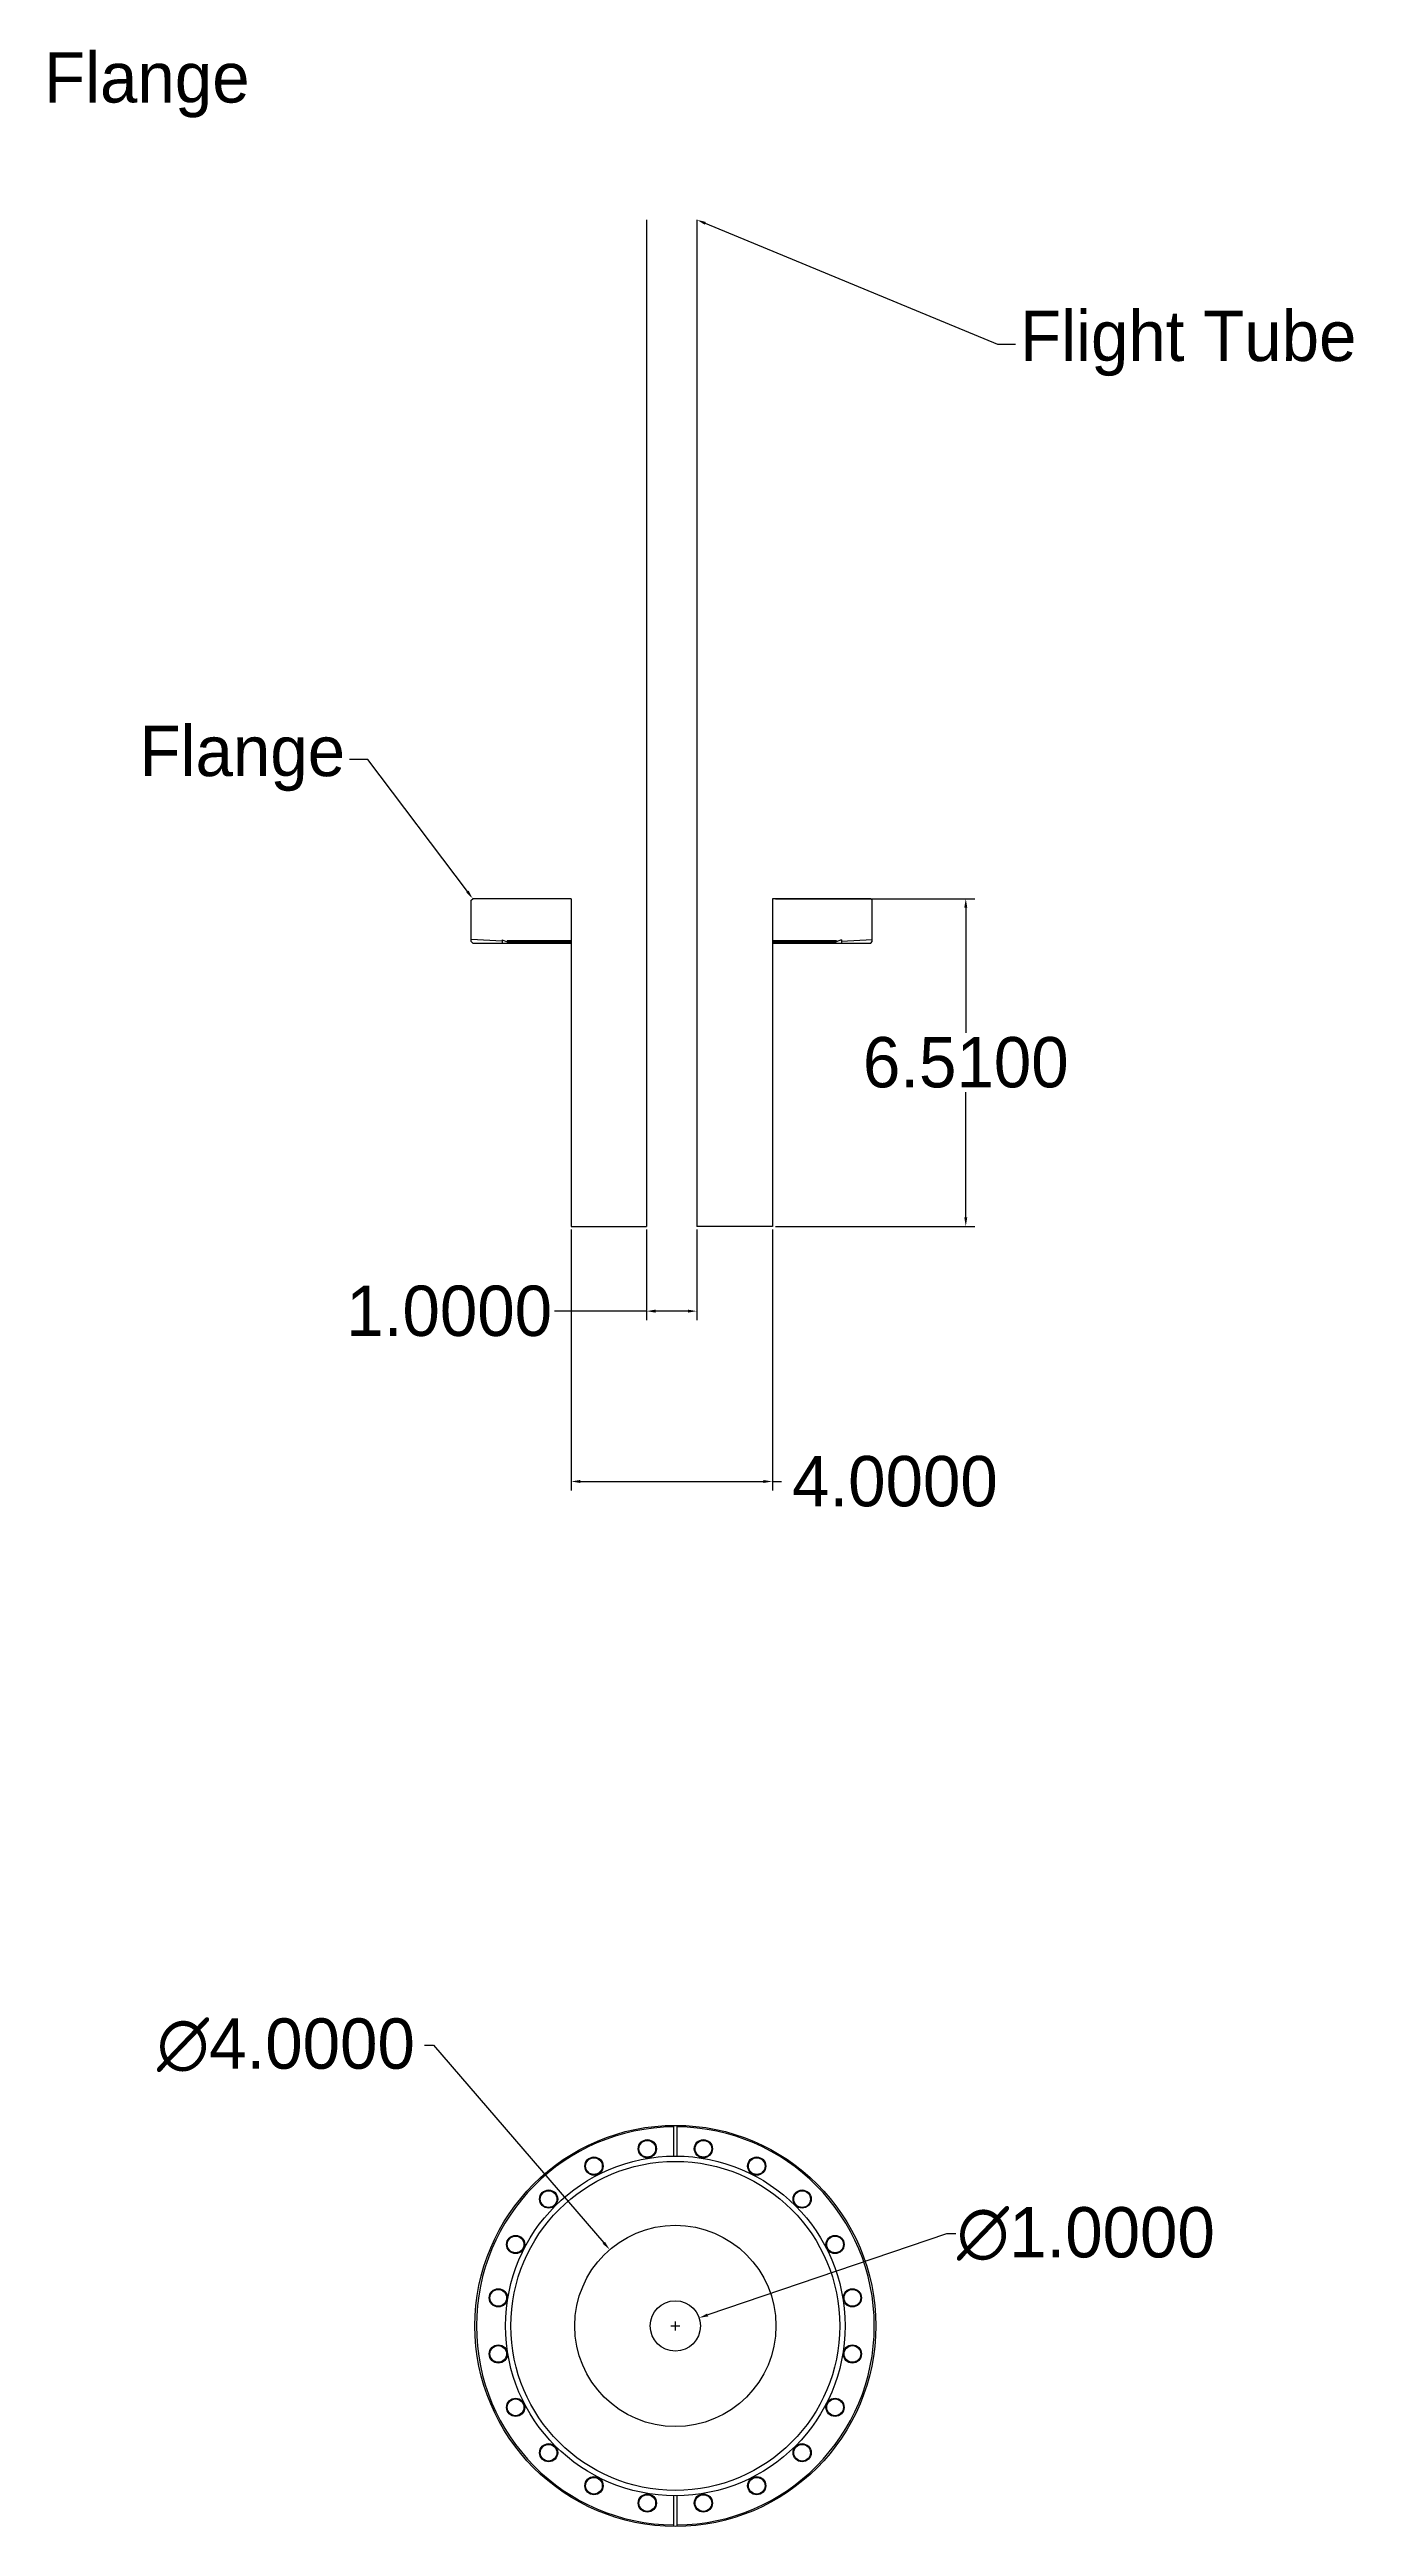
# Model space of a CAD drawing. Header units: inches. Extents: x -25 to 257, y -83 to 99.
# Drawn here: x 20.06 to 45.98, y 2.91 to 52.13 of the extents above; entities that cross this region are included whole.
import ezdxf
from ezdxf import colors
from ezdxf.entities.mleader import LeaderData, LeaderLine
from ezdxf.math import Vec2, Vec3

# ---------------------------------------------------------------- set-up
doc = ezdxf.new("R2010")
doc.units = ezdxf.units.IN
doc.header["$MEASUREMENT"] = 0
doc.dimstyles.get("Standard").update_dxf_attribs({"dimtxt": 0.18, "dimasz": 0.18, "dimexe": 0.18, "dimexo": 0.0625, "dimgap": 0.09, "dimtad": 0, "dimtih": 1, "dimtoh": 1, "dimdec": 4, "dimzin": 0, "dimdsep": 46, "dimtxsty": 'Standard', "dimcen": 0.09, "dimadec": 0, "dimazin": 0, "dimtfac": 1, "dimtdec": 4, "dimtofl": 0, "dimtmove": 0, "dimatfit": 3, "dimfxl": 1, "dimtolj": 1, "dimtzin": 0, "dimarcsym": 0})

msp = doc.modelspace()

# ---------------------------------------------------------------- texts
at = {"insert": (19.94533, 52.07646), "char_height": 1, "attachment_point": 1}
msp.add_mtext_dynamic_manual_height_columns('Flange', width=9.4732683, gutter_width=1, heights=[0], dxfattribs=at)

# ---------------------------------------------------------------- blocks, each defined once
blk = doc.blocks.new('*D20')
at = {"color": 0, "lineweight": -2, "transparency": 16777216}
for p, q in [((27.512, 12.476), (27.692, 12.476)), ((27.692, 12.476), (31.075, 8.55)), ((32.408, 6.899), (32.588, 6.899)), ((32.498, 6.809), (32.498, 6.989))]:
    blk.add_line(p, q, dxfattribs=at)
at = {"color": 0, "transparency": 16777216}
blk.add_solid([(31.098, 8.57), (31.052, 8.531), (31.192, 8.414)], dxfattribs=at)
at = {"layer": 'DEFPOINTS', "color": 0, "transparency": 16777216}
for p in [(31.192, 8.414), (33.804, 5.384)]:
    blk.add_point(p, dxfattribs=at)
at = {"color": 0, "transparency": 16777216, "insert": (24.756, 12.476), "char_height": 0.18, "attachment_point": 5}
blk.add_mtext('\\A1;{\\H5.5556x;∅4.0000}', dxfattribs=at)
blk = doc.blocks.new('*D21')
at = {"color": 0, "lineweight": -2, "transparency": 16777216}
for p, q in [((37.891, 8.726), (33.142, 7.117)), ((38.071, 8.726), (37.891, 8.726)), ((32.408, 6.899), (32.588, 6.899)), ((32.498, 6.809), (32.498, 6.989))]:
    blk.add_line(p, q, dxfattribs=at)
at = {"color": 0, "transparency": 16777216}
blk.add_solid([(33.132, 7.145), (33.152, 7.088), (32.972, 7.059)], dxfattribs=at)
at = {"layer": 'DEFPOINTS', "color": 0, "transparency": 16777216}
for p in [(32.972, 7.059), (32.024, 6.738)]:
    blk.add_point(p, dxfattribs=at)
at = {"color": 0, "transparency": 16777216, "insert": (40.661, 8.726), "char_height": 0.18, "attachment_point": 5}
blk.add_mtext('\\A1;{\\H5.5556x;∅1.0000}', dxfattribs=at)
blk = doc.blocks.new('*D22')
at = {"color": 0, "lineweight": -2, "transparency": 16777216}
for p, q in [((34.489, 35.256), (38.452, 35.256)), ((38.272, 35.076), (38.272, 32.591)), ((38.272, 28.926), (38.272, 31.411)), ((34.489, 28.746), (38.452, 28.746))]:
    blk.add_line(p, q, dxfattribs=at)
at = {"color": 0, "transparency": 16777216}
for points in [[(38.242, 35.076), (38.302, 35.076), (38.272, 35.256)], [(38.242, 28.926), (38.302, 28.926), (38.272, 28.746)]]:
    blk.add_solid(points, dxfattribs=at)
at = {"layer": 'DEFPOINTS', "color": 0, "transparency": 16777216}
for p in [(34.426, 35.256), (34.426, 28.746), (38.272, 28.746)]:
    blk.add_point(p, dxfattribs=at)
at = {"color": 0, "transparency": 16777216, "insert": (38.272, 32.001), "char_height": 0.18, "attachment_point": 5}
blk.add_mtext('\\A1;{\\H5.5556x;6.5100}', dxfattribs=at)
blk = doc.blocks.new('*D23')
at = {"color": 0, "lineweight": -2, "transparency": 16777216}
for p, q in [((30.426, 28.683), (30.426, 23.497)), ((34.426, 28.683), (34.426, 23.497)), ((30.606, 23.677), (34.246, 23.677)), ((34.426, 23.677), (34.606, 23.677))]:
    blk.add_line(p, q, dxfattribs=at)
at = {"color": 0, "transparency": 16777216}
for points in [[(30.606, 23.707), (30.606, 23.647), (30.426, 23.677)], [(34.246, 23.707), (34.246, 23.647), (34.426, 23.677)]]:
    blk.add_solid(points, dxfattribs=at)
at = {"layer": 'DEFPOINTS', "color": 0, "transparency": 16777216}
for p in [(30.426, 28.746), (34.426, 28.746), (34.426, 23.677)]:
    blk.add_point(p, dxfattribs=at)
at = {"color": 0, "transparency": 16777216, "insert": (36.863, 23.677), "char_height": 0.18, "attachment_point": 5}
blk.add_mtext('\\A1;{\\H5.5556x;4.0000}', dxfattribs=at)
blk = doc.blocks.new('*D24')
at = {"color": 0, "lineweight": -2, "transparency": 16777216}
for p, q in [((31.926, 28.683), (31.926, 26.882)), ((32.926, 28.683), (32.926, 26.882)), ((31.926, 27.062), (30.092, 27.062)), ((32.746, 27.062), (32.106, 27.062))]:
    blk.add_line(p, q, dxfattribs=at)
at = {"color": 0, "transparency": 16777216}
for points in [[(32.106, 27.092), (32.106, 27.032), (31.926, 27.062)], [(32.746, 27.092), (32.746, 27.032), (32.926, 27.062)]]:
    blk.add_solid(points, dxfattribs=at)
at = {"layer": 'DEFPOINTS', "color": 0, "transparency": 16777216}
for p in [(31.926, 28.746), (32.926, 28.746), (32.926, 27.062)]:
    blk.add_point(p, dxfattribs=at)
at = {"color": 0, "transparency": 16777216, "insert": (28.002, 27.062), "char_height": 0.18, "attachment_point": 5}
blk.add_mtext('\\A1;{\\H5.5556x;1.0000}', dxfattribs=at)

# ---------------------------------------------------------------- dimensions: what is measured, and where the dimension line sits
dim = msp.add_linear_dim(base=(38.27203, 28.74596), p1=(34.42635, 35.25596), p2=(34.42635, 28.74596), angle=90, text='{\\H5.5556x;<>}', dimstyle='Standard')
dim.commit()
dim.dimension.update_dxf_attribs({"geometry": '*D22', "text_midpoint": (38.27203, 32.00096)})
dim = msp.add_linear_dim(base=(32.92635, 27.06216), p1=(31.92635, 28.74596), p2=(32.92635, 28.74596), text='{\\H5.5556x;<>}', dimstyle='Standard')
dim.commit()
dim.dimension.update_dxf_attribs({"geometry": '*D24', "text_midpoint": (28.00211, 27.06216), "dimtype": 160})
dim = msp.add_linear_dim(base=(34.42635, 23.67742), p1=(30.42635, 28.74596), p2=(34.42635, 28.74596), text='{\\H5.5556x;<>}', dimstyle='Standard')
dim.commit()
dim.dimension.update_dxf_attribs({"geometry": '*D23', "text_midpoint": (36.86303, 23.67742)})
for p1, p2, picture, middle in [((33.80354, 5.3836), (31.19239, 8.41377), '*D20', (24.75554, 12.47559)), ((32.02441, 6.73823), (32.97152, 7.05914), '*D21', (40.66119, 8.72608))]:
    dim = msp.add_diameter_dim_2p(p1=p1, p2=p2, text='{\\H5.5556x;<>}', dimstyle='Standard')
    dim.commit()
    dim.dimension.update_dxf_attribs({"geometry": picture, "text_midpoint": middle, "dimtype": 163})

# ---------------------------------------------------------------- linework, layer by layer
for p, q in [((31.92635, 48.74596), (31.92635, 28.74596)), ((32.92635, 48.74596), (32.92635, 28.74596)), ((30.42635, 35.25596), (30.42635, 28.74596)), ((34.42635, 35.25596), (34.42635, 28.74596)), ((30.42635, 28.74596), (31.92635, 28.74596)), ((34.42635, 28.74596), (32.92635, 28.74596))]:
    msp.add_line(p, q)
at = {"color": 7, "linetype": 'Continuous'}
for p, q in [((28.44135, 35.22596), (28.47135, 35.25596)), ((28.44135, 34.44597), (28.44135, 35.22596)), ((30.42635, 35.25596), (28.47135, 35.25596)), ((36.38135, 35.25596), (34.42635, 35.25596)), ((36.41135, 35.22596), (36.38135, 35.25596)), ((36.41135, 34.44597), (36.41135, 35.22596)), ((29.05135, 34.414), (28.44135, 34.44597)), ((28.44147, 34.40596), (28.44147, 34.44597)), ((28.44147, 34.40596), (28.47147, 34.37596)), ((28.47147, 34.37596), (30.42635, 34.37596)), ((29.05135, 34.44017), (29.05135, 34.414)), ((29.05135, 34.44017), (29.15635, 34.40196)), ((29.0515, 34.414), (29.0515, 34.37596)), ((29.15635, 34.42596), (29.15635, 34.40196)), ((29.15635, 34.42596), (30.42635, 34.42596)), ((29.15635, 34.40196), (30.42635, 34.40196)), ((34.42635, 34.42596), (35.69635, 34.42596)), ((34.42635, 34.40196), (35.69635, 34.40196)), ((34.42635, 34.37596), (36.38123, 34.37596)), ((35.80135, 34.44017), (35.69635, 34.40196)), ((35.69635, 34.42596), (35.69635, 34.40196)), ((35.80121, 34.414), (35.80121, 34.37596)), ((35.80135, 34.414), (36.41135, 34.44597)), ((35.80135, 34.44017), (35.80135, 34.414)), ((36.38123, 34.37596), (36.41123, 34.40596)), ((36.41123, 34.40596), (36.41123, 34.44597)), ((32.46671, 10.27354), (32.46671, 10.88356)), ((32.52921, 10.88356), (32.52921, 10.27354)), ((32.46671, 2.91381), (32.46671, 3.52383)), ((32.52921, 3.52383), (32.52921, 2.91381))]:
    msp.add_line(p, q, dxfattribs=at)
for centre, radius in [((32.49796, 6.89869), 3.985), ((31.94043, 10.41881), 0.181), ((31.94043, 10.41881), 0.166), ((33.0555, 10.41881), 0.181), ((33.0555, 10.41881), 0.166), ((32.49796, 6.89869), 3.375), ((32.49796, 6.89869), 3.27), ((30.87994, 10.07423), 0.181), ((30.87994, 10.07423), 0.166), ((34.11599, 10.07423), 0.181), ((34.11599, 10.07423), 0.166), ((29.97784, 9.41881), 0.181), ((29.97784, 9.41881), 0.166), ((35.01809, 9.41881), 0.181), ((35.01809, 9.41881), 0.166), ((29.32242, 8.51671), 0.181), ((29.32242, 8.51671), 0.166), ((35.67351, 8.51671), 0.181), ((35.67351, 8.51671), 0.166), ((28.97784, 7.45622), 0.181), ((28.97784, 7.45622), 0.166), ((36.01809, 7.45622), 0.181), ((36.01809, 7.45622), 0.166), ((28.97784, 6.34115), 0.181), ((28.97784, 6.34115), 0.166), ((36.01809, 6.34115), 0.181), ((36.01809, 6.34115), 0.166), ((29.32242, 5.28066), 0.181), ((29.32242, 5.28066), 0.166), ((35.67351, 5.28066), 0.181), ((35.67351, 5.28066), 0.166), ((29.97784, 4.37856), 0.181), ((29.97784, 4.37856), 0.166), ((35.01809, 4.37856), 0.181), ((35.01809, 4.37856), 0.166), ((30.87994, 3.72314), 0.181), ((30.87994, 3.72314), 0.166), ((31.94043, 3.37856), 0.181), ((31.94043, 3.37856), 0.166), ((33.0555, 3.37856), 0.181), ((33.0555, 3.37856), 0.166), ((34.11599, 3.72314), 0.181), ((34.11599, 3.72314), 0.166)]:
    msp.add_circle(centre, radius, dxfattribs=at)
for radius in [2, 0.5]:
    msp.add_circle((32.49796, 6.89869), radius)
for start, end in [(90.452721, 269.547279), (270.452721, 89.547279)]:
    msp.add_arc((32.49796, 6.89869), 3.955, start, end, dxfattribs=at)

msp.set_redraw_order([(e.dxf.handle, doc.entitydb.next_handle()) for e in msp.query("TEXT MTEXT ATTDEF DIMENSION ARC_DIMENSION")])  # texts and dimensions are drawn at this point

# ---------------------------------------------------------------- leaders
ml = msp.add_multileader_mtext('Standard')
ml.set_content('Flight Tube', color=256)
ml.set_leader_properties()
ml.build(insert=Vec2(0, 0))
ml.multileader.update_dxf_attribs({"dogleg_length": 0.36, "arrow_head_size": 0.18})
ctx = ml.context
ctx.base_point, ctx.char_height, ctx.arrow_head_size, ctx.landing_gap_size, ctx.plane_origin = Vec3(39.26038, 46.27438), 1, 0.18, 0.09, Vec3(32.92635, 48.74596)
notes = []
notes.append((ctx, [(0, (1, 1, 0), (38.90038, 46.27438), (1, 0), 0.36, [(0, [(32.92635, 48.74596)], 0, [])])]))
ctx.mtext.insert, ctx.mtext.flow_direction = Vec3(39.35038, 46.94104), 5
ml = msp.add_multileader_mtext('Standard')
ml.set_content('Flange', color=256)
ml.set_leader_properties()
ml.build(insert=Vec2(0, 0))
ml.multileader.update_dxf_attribs({"dogleg_length": 0.36, "arrow_head_size": 0.18})
ctx = ml.context
ctx.base_point, ctx.char_height, ctx.arrow_head_size, ctx.landing_gap_size, ctx.plane_origin = Vec3(20.67581, 38.02576), 1, 0.18, 0.09, Vec3(28.47135, 35.25596)
ctx.text_align_type = 2
notes.append((ctx, [(0, (1, 1, 0), (26.38248, 38.02576), (-1, 0), 0.36, [(0, [(28.47135, 35.25596)], 0, [])])]))
ctx.mtext.insert, ctx.mtext.alignment, ctx.mtext.flow_direction = Vec3(25.93248, 38.69243), 3, 5
for ctx, leaders in notes:
    for number, flags, end, landing, length, lines in leaders:
        leader = LeaderData()
        leader.index, (leader.has_last_leader_line, leader.has_dogleg_vector, leader.attachment_direction) = number, flags
        leader.last_leader_point, leader.dogleg_vector, leader.dogleg_length = Vec3(end), Vec3(landing), length
        for number, points, colour, breaks in lines:
            line = LeaderLine()
            line.index, line.vertices, line.color, line.breaks = number, Vec3.list(points), colors.encode_raw_color(colour), breaks
            leader.lines.append(line)
        ctx.leaders.append(leader)

doc.saveas('drawing.dxf')
